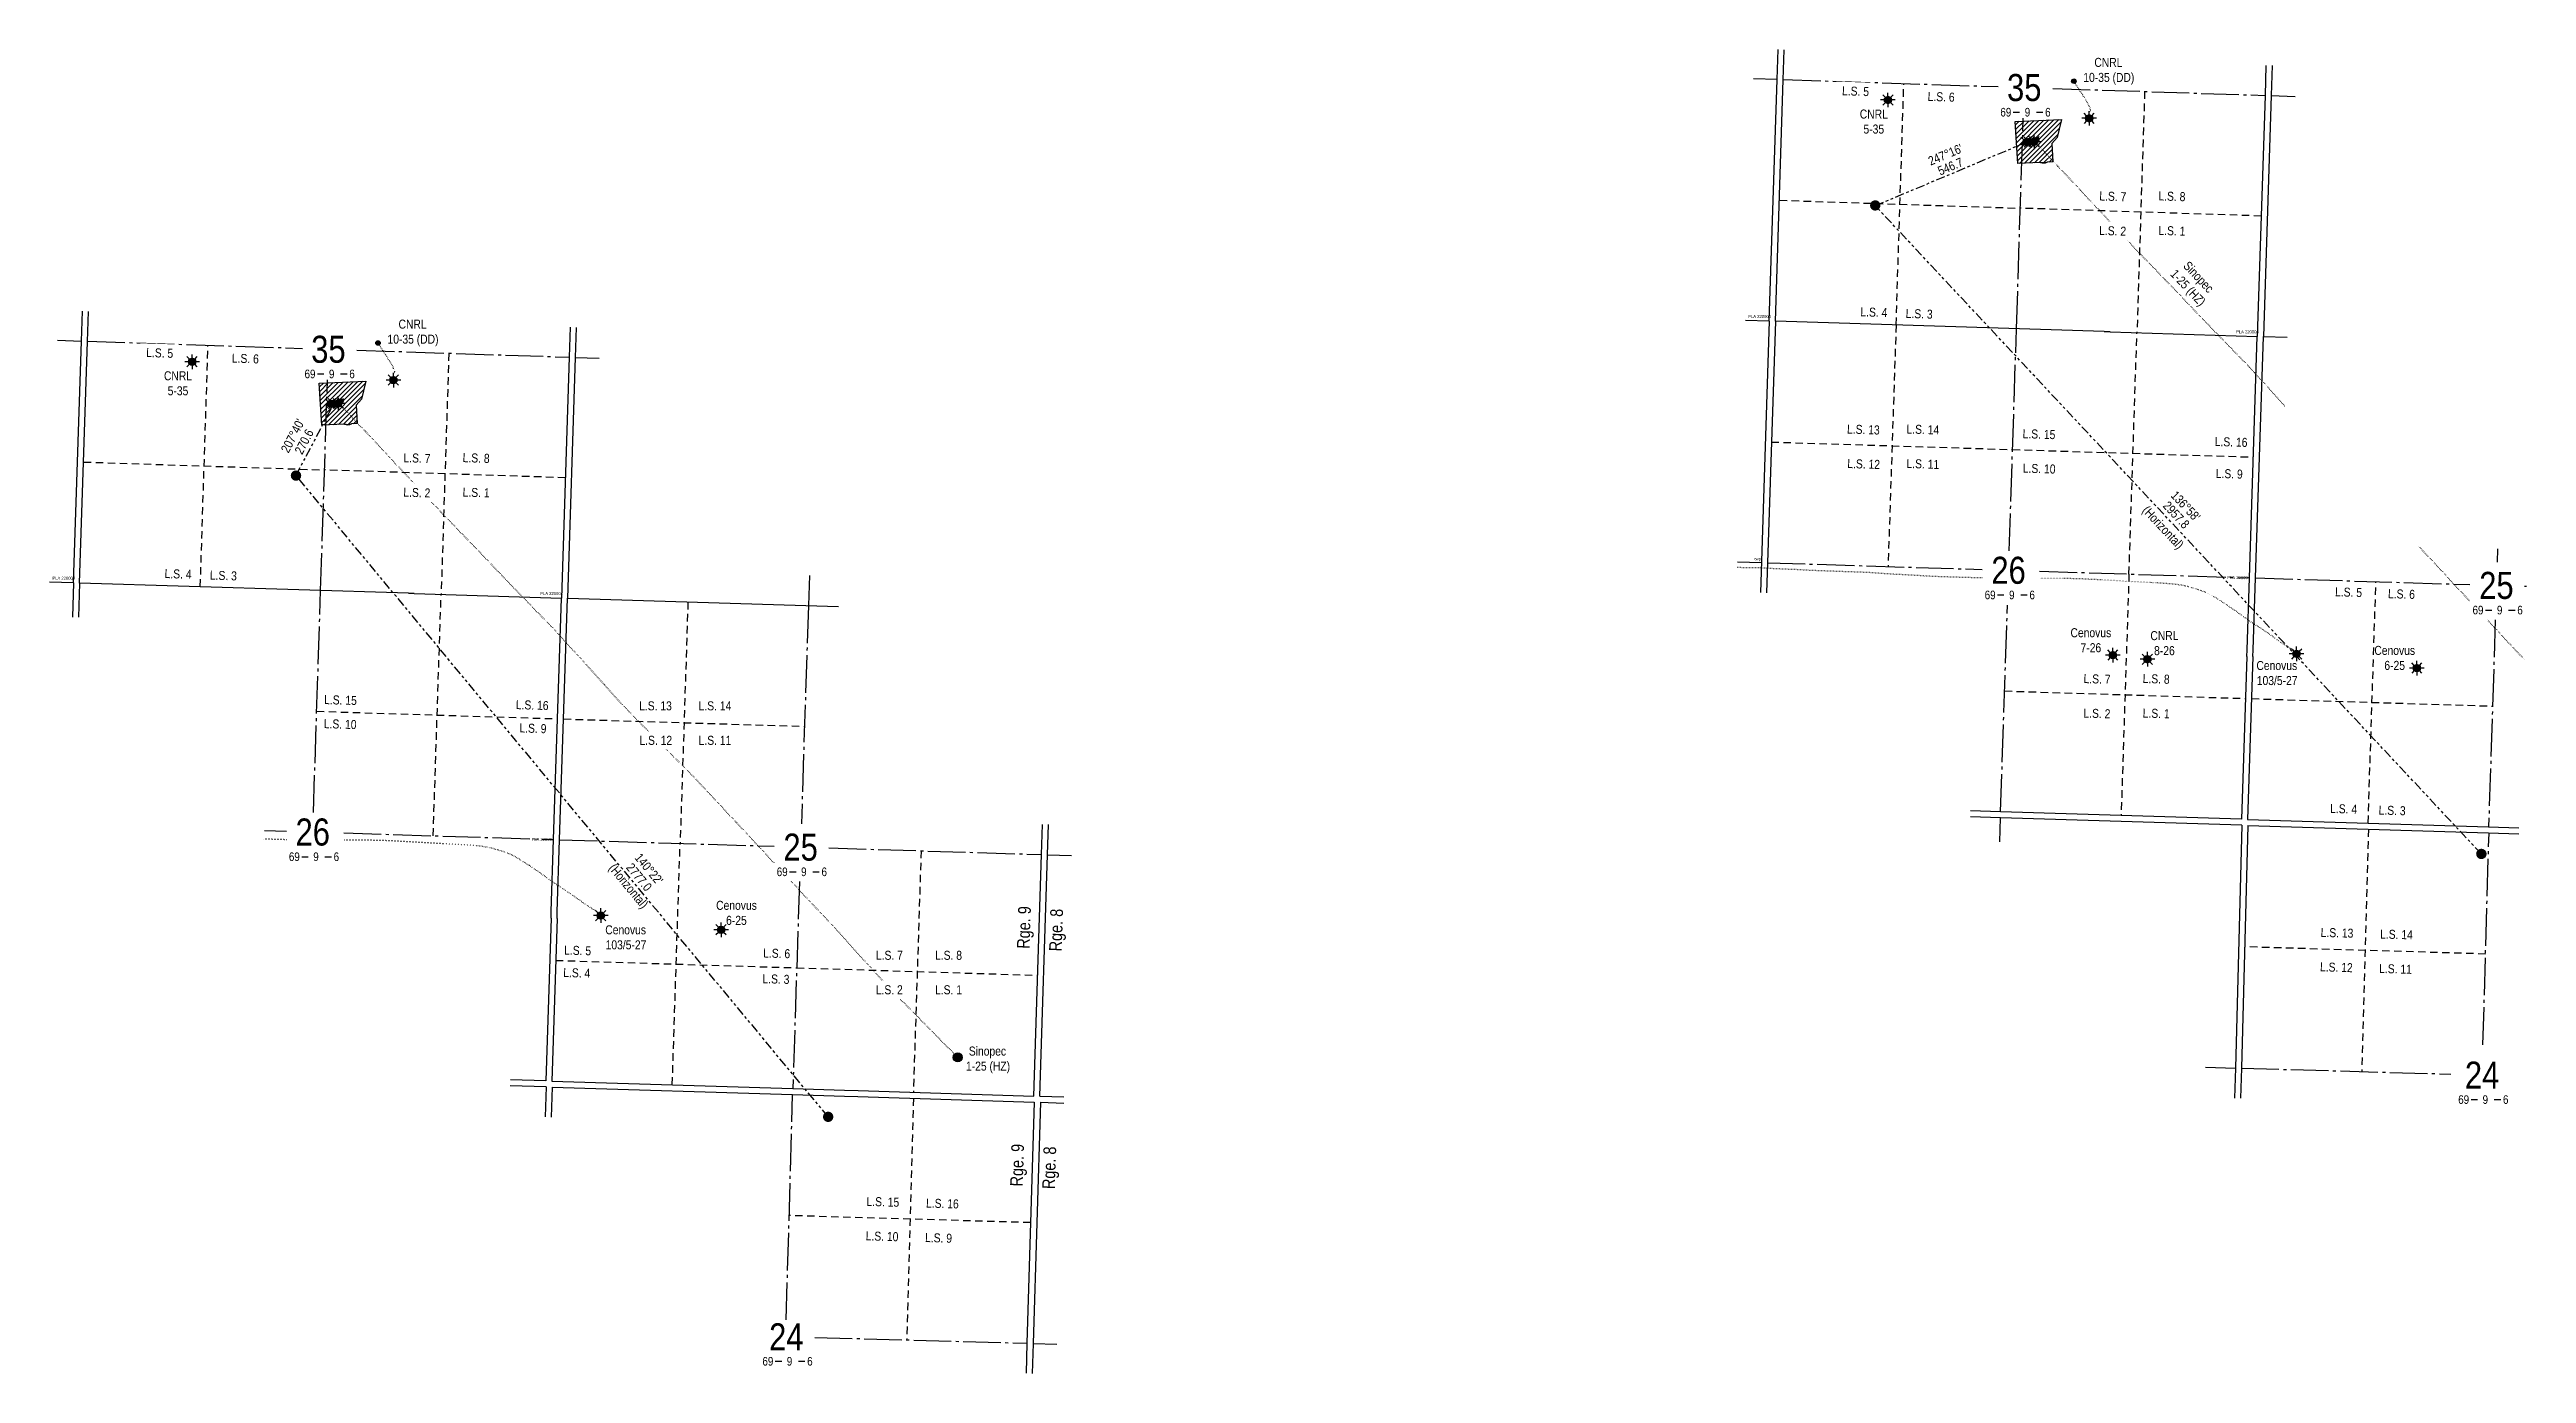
# Model space of a CAD drawing. Extents: x 354611 to 369106, y 6095675 to 6105275.
# Drawn here: x 360343 to 368593, y 6100868 to 6105275 of the extents above; entities that cross this region are included whole.
import ezdxf
from ezdxf.enums import TextEntityAlignment as Align

# ---------------------------------------------------------------- set-up
doc = ezdxf.new("R2010")
doc.units = 0
doc.header["$LTSCALE"] = 5
doc.header["$PDSIZE"] = 0.5
for name, pattern in [('foc-DOT', [1, 0.2, -0.8]), ('foc-DRILLPATH', [14.75, 6, -1.75, 1.75, -1.75, 1.75, -1.75]), ('foc-LSD', [8, 5, -3]), ('foc-QUARTERLINE', [33, 25, -3, 2, -3])]:
    doc.linetypes.add(name, pattern=pattern)
doc.layers.get('Defpoints').update_dxf_attribs({"color": 9})
for name, color, linetype in [('10', 1, 'Continuous'), ('9', 3, 'Continuous'), ('ABADATA-DRILL', 8, 'foc-DOT'), ('ABADATA-DRILL-T', 8, 'Continuous'), ('D-TXT', 6, 'Continuous'), ('L-BD', 7, 'Continuous'), ('L-MON', 1, 'Continuous'), ('L-SEC', 7, 'Continuous'), ('L-SECLBL', 7, 'Continuous'), ('L-SECQ', 8, 'foc-QUARTERLINE'), ('L-SECTION-LSD', 7, 'foc-LSD'), ('locations_049ed954-36fd-4', 7, 'Continuous'), ('locations_4c57bcfa-5930-4', 7, 'Continuous'), ('P-PDRILLPATH', 12, 'foc-DRILLPATH'), ('P-PROPOSED', 10, 'Continuous'), ('P-PROPOSED-EXISTING-H', 59, 'Continuous'), ('P-PROPOSED-H', 21, 'Continuous')]:
    doc.layers.add(name, color=color, linetype=linetype)
doc.styles.add('100L', font='ARIALN.TTF', dxfattribs={"height": 11})
doc.styles.add('80L', font='ARIALN.TTF', dxfattribs={"height": 10})
doc.styles.add('SIMPLEX', font='ARIALN.TTF')

msp = doc.modelspace()

# ---------------------------------------------------------------- texts
at = {"layer": 'ABADATA-DRILL-T', "attachment_point": 1, "style": '80L'}
for s, width, gutter_width, insert, char_height in [('\\pi49.00385;CNRL\\P\\pi12.22009;10-35 (DD)', 188.60115, 150, (367104.525, 6105247.126), 30), ('\\pi49.00385;CNRL\\P\\pi12.22009;10-35 (DD)', 188.60115, 150, (361456.554, 6104375.826), 30), ('\\pi0.96831;Cenovus\\P\\pi34.51042;7-26', 134.57065, 149.963, (367073.117, 6103348.513), 29.99252), ('\\pi21.9999;CNRL\\P\\pi34.40813;8-26', 134.57065, 149.963, (367318.103, 6103338.862), 29.99252), ('\\pi0.96831;Cenovus\\P\\pi2.12423;103/5-27', 134.57065, 149.963, (367692.44, 6103239.294), 29.99252), ('\\pi-20.06328;Cenovus\\P\\pi13.20264;6-25', 92.50748, 149.963, (368106.14, 6103289.6), 29.99252), ('\\pi-20.06328;Cenovus\\P\\pi13.20264;6-25', 92.50748, 149.963, (362583.363, 6102441.001), 29.99252), ('\\pi0.96831;Cenovus\\P\\pi2.12423;103/5-27', 134.57065, 149.963, (362193.158, 6102359.466), 29.99252), ('\\pi11.45342;Sinopec\\P\\pi1.99125;1-25 (HZ)', 145.18874, 149.963, (363393.431, 6101955.69), 29.99252)]:
    msp.add_mtext_dynamic_manual_height_columns(s, width=width, gutter_width=gutter_width, heights=[0], dxfattribs=dict(at, insert=insert, char_height=char_height))
at = {"layer": 'ABADATA-DRILL-T', "insert": (367461.173, 6104581.514), "char_height": 29.99252, "attachment_point": 1, "rotation": 313.3806279, "style": '80L'}
msp.add_mtext_dynamic_manual_height_columns('\\pi11.45342;Sinopec\\P\\pi1.99125;1-25 (HZ)', width=145.18874, gutter_width=149.963, heights=[0], dxfattribs=at)
at = {"layer": 'D-TXT', "color": 3, "char_height": 42, "attachment_point": 1, "rotation": 88.1786755, "style": '80L'}
for s, width, insert in [('Rge. 9', 221.26577, (363565.151, 6102282.23)), ('Rge. 8', 139.99981, (363672.178, 6102273.538)), ('Rge. 9', 221.26577, (363542.369, 6101490.804)), ('Rge. 8', 139.99981, (363649.396, 6101482.112))]:
    msp.add_mtext_dynamic_manual_height_columns(s, width=width, gutter_width=142.5, heights=[0], dxfattribs=dict(at, insert=insert))
at = {"layer": 'Defpoints', "char_height": 9.9975, "attachment_point": 1, "style": '80L'}
for s, insert in [('PLA 220004', (366000.914, 6104391.274)), ('PLA 220004', (367625.54, 6104340.268)), ('twp', (366021.596, 6103584.337)), ('PLA 220004', (360352.943, 6103519.974)), ('PLA 220004', (367596.475, 6103521.811)), ('PLA 220004', (361977.569, 6103468.969)), ('PLA 220004', (361948.504, 6102650.511))]:
    msp.add_mtext_dynamic_manual_height_columns(s, width=99.83275, gutter_width=49.988, heights=[0], dxfattribs=dict(at, insert=insert))
at = {"layer": 'L-BD', "style": '80L'}
for s, height, rotation, p in [("247°16'", 29.9925, 22.7936, (366657.378, 6104925.105)), ('546.7', 29.9925, 22.7936, (366673.936, 6104885.704)), ("207°40'", 29.9925, 62.5403, (361153.064, 6103989.042)), ('270.6', 29.9925, 62.5403, (361190.988, 6103969.334)), ('(Horizontal)', 29.99252, 313.089, (367379.84, 6103681.664)), ('2957.8', 29.9925, 313.089, (367426.374, 6103725.896)), ("140°22'", 29.9925, 309.7274, (362339.735, 6102547.188)), ('(Horizontal)', 29.99252, 309.7274, (362268.889, 6102487.776)), ('2777.0', 29.9925, 309.7274, (362306.865, 6102519.872))]:
    msp.add_text(s, height=height, rotation=rotation, dxfattribs=at).set_placement(p, align=Align.MIDDLE)

# ---------------------------------------------------------------- blocks, each defined once
blk = doc.blocks.new('L-SECLBL')
at = {"layer": '9', "color": 7}
for p, q in [((-5.1, -27.8), (-12.3, -27.8)), ((20.7, -27.8), (13.5, -27.8))]:
    blk.add_line(p, q, dxfattribs=at)
at = {"layer": '10', "color": 2, "style": 'SIMPLEX'}
blk.add_attdef('SEC', text='', height=30, dxfattribs=at).set_placement((0, 0), align=Align.MIDDLE)
at = {"layer": '10', "color": 5, "style": '80L'}
blk.add_attdef('TWP', text='', height=9.5, dxfattribs=at).set_placement((-14.4, -27.4), align=Align.MIDDLE_RIGHT)
blk.add_attdef('RGE', text='', height=9.5, dxfattribs=at).set_placement((3.6, -27.4), align=Align.MIDDLE_CENTER)
blk.add_attdef('MER', text='', height=9.5, dxfattribs=at).set_placement((23.2, -27.4), align=Align.MIDDLE_LEFT)
blk = doc.blocks.new('WC')
at = {"layer": 'L-MON'}
h = blk.add_hatch(color=255, dxfattribs=at)
h.dxf.hatch_style = 1
edge = h.paths.add_edge_path()
edge.add_arc((0, 0), 0.9, 0, 360)
at = {"layer": 'L-MON', "color": 240, "flags": 128}
for points in [[(-0.62, 0.5), (-1.23, 1.12)], [(0.52, 0.61), (1.13, 1.21)], [(-1.18, -1.18), (-0.56, -0.57)], [(1.16, -1.18), (0.56, -0.57)]]:
    blk.add_lwpolyline(points, dxfattribs=at)
at = {"layer": 'L-MON', "color": 240}
for radius in [0.8, 0.373]:
    blk.add_circle((0, 0), radius, dxfattribs=at)
blk = doc.blocks.new('plbh')
at = {"layer": 'L-MON'}
h = blk.add_hatch(color=255, dxfattribs=at)
h.dxf.hatch_style = 1
edge = h.paths.add_edge_path()
edge.add_arc((0, 0), 1.16, 0, 360)
h = blk.add_hatch(color=256, dxfattribs=at)
h.dxf.hatch_style = 1
h.paths.add_polyline_path([(-0.96, 0, 1), (0.96, 0, 1)])
h.paths.add_polyline_path([(0.91, 0, -1), (-0.91, 0, -1)], flags=16)
h.paths.add_polyline_path([(0.45, 0, -1), (-0.45, 0, -1)], flags=0)
h = blk.add_hatch(color=256, dxfattribs=at)
h.dxf.hatch_style = 1
h.paths.add_polyline_path([(-0.45, 0, 1), (0.45, 0, 1)])
h.paths.add_polyline_path([(0.4, 0, -1), (-0.4, 0, -1)], flags=16)
at = {"layer": 'L-MON', "color": 240}
for radius in [0.96, 0.91, 0.45, 0.4]:
    blk.add_circle((0, 0), radius, dxfattribs=at)
blk = doc.blocks.new('GAS')
h = blk.add_hatch(color=255)
h.dxf.hatch_style = 1
edge = h.paths.add_edge_path()
edge.add_arc((0, 0), 0.9, 0, 360)
for p, q in [((-0.81, 0), (-1.62, 0)), ((-0.57, 0.57), (-1.14, 1.14)), ((0, 0.81), (0, 1.62)), ((0.57, 0.57), (1.14, 1.14)), ((1.62, 0), (0.81, 0)), ((-0.57, -0.57), (-1.14, -1.14)), ((0, -0.81), (0, -1.62)), ((1.14, -1.14), (0.57, -0.57))]:
    blk.add_line(p, q)
blk.add_circle((0, 0), 0.8)
blk = doc.blocks.new('BH-Existing')
at = {"layer": 'ABADATA-DRILL-T'}
h = blk.add_hatch(color=256, dxfattribs=at)
h.dxf.hatch_style = 1
edge = h.paths.add_edge_path()
edge.add_arc((0, 0), 0.5, 0, 360)
blk.add_circle((0, 0), 0.5, dxfattribs=at)

# ---------------------------------------------------------------- hatches: boundary and pattern name
at = {"layer": 'P-PROPOSED-EXISTING-H'}
h = msp.add_hatch(dxfattribs=at)
h.set_pattern_fill('ANSI31', color=256, scale=3.499127, style=0)
h.set_pattern_definition([(45, (11442.373, 7561.513), (-7.855764154, 7.855764154), [])])
h.paths.add_polyline_path([(367012.233, 6104962.322), (367029.607, 6104982.315), (367044.611, 6105042.51), (366889.496, 6105035.326), (366898.335, 6104895.397), (366973.674, 6104898.927), (366996.455, 6104899.983), (367015.172, 6104900.87)])
h = msp.add_hatch(dxfattribs=at)
h.set_pattern_fill('ANSI31', color=256, scale=3.499127, style=0)
h.set_pattern_definition([(45, (5794.401, 6690.213), (-7.855764154, 7.855764154), [])])
h.paths.add_polyline_path([(361364.262, 6104091.023), (361381.636, 6104111.016), (361396.64, 6104171.211), (361241.525, 6104164.027), (361250.364, 6104024.098), (361325.703, 6104027.627), (361348.484, 6104028.683), (361367.201, 6104029.571)])
at = {"layer": 'P-PROPOSED-H'}
h = msp.add_hatch(color=256, dxfattribs=at)
h.dxf.hatch_style = 1
edge = h.paths.add_edge_path(flags=17)
edge.add_line((366996.455, 6104899.983), (366973.686, 6104898.922))
edge.add_arc((366983.78, 6104927.168), 29.995, 250.3351257, 294.9968276)
h = msp.add_hatch(color=256, dxfattribs=at)
h.dxf.hatch_style = 1
edge = h.paths.add_edge_path(flags=17)
edge.add_line((361348.484, 6104028.683), (361325.715, 6104027.623))
edge.add_arc((361335.809, 6104055.869), 29.995, 250.3351257, 294.9968276)

# ---------------------------------------------------------------- linework, layer by layer
at = {"layer": 'ABADATA-DRILL', "flags": 128}
for points in [[(367136.312, 6105045.919), (367134.891, 6105046.215), (367134.378, 6105046.752), (367134.025, 6105047.603), (367134.412, 6105048.431), (367135.209, 6105049.876), (367135.421, 6105051.801), (367135.748, 6105053.261), (367136.406, 6105054.41), (367136.621, 6105055.504), (367136.565, 6105056.866), (367136.81, 6105058.269), (367136.763, 6105059.601), (367136.304, 6105060.857), (367136.445, 6105062.143), (367136.932, 6105063.288), (367137.234, 6105064.559), (367137.237, 6105065.909), (367137.225, 6105066.79), (367137.244, 6105067.66), (367137.492, 6105068.532), (367137.885, 6105069.871), (367137.691, 6105070.987), (367137.584, 6105071.701), (367138.562, 6105072.25), (367139.891, 6105072.187), (367141.12, 6105072.137), (367141.503, 6105072.225), (367141.553, 6105072.233), (367141.659, 6105072.4), (367141.659, 6105072.72), (367141.584, 6105073.193), (367141.453, 6105073.767), (367141.226, 6105074.505), (367140.946, 6105075.415), (367140.584, 6105076.597), (367140.096, 6105077.933), (367139.519, 6105079.263), (367138.846, 6105080.745), (367138.071, 6105082.451), (367137.26, 6105084.288), (367136.384, 6105086.277), (367135.47, 6105088.358), (367134.426, 6105090.723), (367133.374, 6105092.848), (367132.145, 6105095.079), (367130.76, 6105097.425), (367129.193, 6105100.017), (367127.54, 6105102.751), (367125.698, 6105105.802), (367123.696, 6105109.189), (367121.639, 6105112.737), (367119.483, 6105116.298), (367117.149, 6105119.915), (367114.716, 6105123.596), (367112.436, 6105127.041), (367109.986, 6105130.812), (367107.566, 6105134.562), (367099.804, 6105146.729), (367085.347, 6105169.367)], [(366952.613, 6104967.946), (366952.613, 6104967.946), (366952.533, 6104967.649), (366952.52, 6104967.559), (366952.585, 6104967.717), (366952.764, 6104967.972), (366953.207, 6104968.378), (366953.516, 6104968.638), (366954.34, 6104969.391), (366955.03, 6104969.979), (366955.275, 6104970.152), (366955.208, 6104970.244), (366955.036, 6104970.47), (366954.871, 6104970.325), (366954.864, 6104969.815), (366955.046, 6104968.618), (366955.276, 6104967.7), (366955.431, 6104966.905), (366955.558, 6104966.201), (366955.654, 6104965.777), (366955.757, 6104965.534), (366955.911, 6104965.359), (366956.366, 6104965.204), (366956.62, 6104965.316), (366956.523, 6104965.409), (366956.182, 6104965.71), (366956.078, 6104965.883), (366955.993, 6104966.347), (366956.122, 6104966.943), (366956.294, 6104967.627), (366956.476, 6104968.302), (366956.569, 6104968.699), (366956.505, 6104968.581), (366956.527, 6104968.33), (366956.361, 6104967.835), (366956.003, 6104967.287), (366955.909, 6104967.17), (366955.82, 6104967.192), (366955.683, 6104967.297), (366955.707, 6104967.416), (366955.108, 6104967.766), (366954.23, 6104968.154), (366954.017, 6104968.351), (366953.735, 6104968.621), (366953.537, 6104969.287), (366953.588, 6104969.936), (366953.874, 6104969.837), (366954.52, 6104969.386), (366954.904, 6104969.503), (366955.234, 6104969.813), (366955.349, 6104969.959), (366955.279, 6104970.252), (366955.416, 6104970.487), (366955.732, 6104970.977), (366956.257, 6104971.411), (366956.903, 6104971.6), (366958.098, 6104972.041), (366958.857, 6104972.607), (366958.961, 6104972.734), (366959.127, 6104972.929), (366960.257, 6104973.843), (366961.295, 6104975.3), (366961.338, 6104975.699)], [(366952.613, 6104967.946), (366952.613, 6104967.946), (366952.533, 6104967.649), (366952.52, 6104967.559), (366952.585, 6104967.717), (366952.764, 6104967.972), (366953.207, 6104968.378), (366953.516, 6104968.638), (366954.34, 6104969.391), (366955.03, 6104969.979), (366955.275, 6104970.152), (366955.208, 6104970.244), (366955.036, 6104970.47), (366954.871, 6104970.325), (366954.864, 6104969.815), (366955.046, 6104968.618), (366955.276, 6104967.7), (366955.431, 6104966.905), (366955.558, 6104966.201), (366955.654, 6104965.777), (366955.757, 6104965.534), (366955.911, 6104965.359), (366956.366, 6104965.204), (366956.62, 6104965.316), (366956.523, 6104965.409), (366956.182, 6104965.71), (366956.078, 6104965.883), (366955.993, 6104966.347), (366956.122, 6104966.943), (366956.294, 6104967.627), (366956.476, 6104968.302), (366956.569, 6104968.699), (366956.505, 6104968.581), (366956.527, 6104968.33), (366956.361, 6104967.835), (366956.003, 6104967.287), (366955.909, 6104967.17), (366955.82, 6104967.192), (366955.683, 6104967.297), (366955.707, 6104967.416), (366955.108, 6104967.766), (366954.23, 6104968.154), (366954.017, 6104968.351), (366953.735, 6104968.621), (366953.537, 6104969.287), (366953.588, 6104969.936), (366953.874, 6104969.837), (366954.52, 6104969.386), (366954.904, 6104969.503), (366955.234, 6104969.813), (366955.349, 6104969.959), (366955.279, 6104970.252), (366955.65, 6104970.29), (366955.992, 6104970.028), (366956.62, 6104969.338), (366957.486, 6104968.289), (366958.407, 6104967.049), (366959.317, 6104965.799), (366960.349, 6104964.605), (366961.543, 6104963.466), (366962.799, 6104962.395), (366964.094, 6104961.302), (366965.301, 6104960.243), (366966.298, 6104959.23), (366967.036, 6104958.216), (366967.623, 6104957.196), (366968.289, 6104956.114), (366969.12, 6104954.906), (366970.195, 6104953.501), (366971.348, 6104952.023), (366972.49, 6104950.515), (366973.718, 6104948.865), (366975.177, 6104946.967), (366977.017, 6104944.776), (366979.279, 6104942.312), (366982.002, 6104939.582), (366985.116, 6104936.55), (366988.449, 6104933.201), (366991.952, 6104929.526), (366995.626, 6104925.535), (366999.47, 6104921.279), (367003.478, 6104916.817), (367007.641, 6104912.19), (367011.957, 6104907.348), (367016.466, 6104902.3), (367021.194, 6104897.215), (367026.153, 6104892.132), (367031.3, 6104887.003), (367036.614, 6104881.779), (367041.973, 6104876.403), (367047.307, 6104870.858), (367052.606, 6104865.174), (367057.972, 6104859.397), (367063.435, 6104853.508), (367068.992, 6104847.455), (367072.984, 6104843.124), (367076.262, 6104839.586), (367084.889, 6104830.383), (367088.605, 6104826.471), (367094.678, 6104819.971), (367094.977, 6104819.641), (367100.691, 6104813.454), (367106.673, 6104806.927), (367112.134, 6104800.977), (367112.733, 6104800.328), (367118.81, 6104793.648), (367124.917, 6104786.927), (367131.092, 6104780.194), (367137.45, 6104773.506), (367143.97, 6104766.922), (367148.883, 6104761.96), (367150.539, 6104760.276), (367157.134, 6104753.5), (367163.706, 6104746.634), (367170.264, 6104739.658), (367176.771, 6104732.654), (367183.297, 6104725.61), (367189.81, 6104718.496), (367196.195, 6104711.426), (367202.605, 6104704.205), (367215.603, 6104689.988), (367228.87, 6104676.062), (367242.107, 6104662.118), (367248.695, 6104655.151), (367255.343, 6104648.173), (367262.004, 6104641.284), (367268.257, 6104634.759), (367268.654, 6104634.346), (367281.845, 6104620.252), (367288.361, 6104613.178), (367294.896, 6104606.113), (367301.504, 6104599.126), (367308.224, 6104592.226), (367314.986, 6104585.374), (367321.748, 6104578.502), (367328.48, 6104571.651), (367335.201, 6104564.75), (367341.891, 6104557.821), (367348.54, 6104550.872), (367361.909, 6104537.023), (367375.342, 6104523.262), (367388.772, 6104509.421), (367402.024, 6104495.646), (367415.321, 6104481.729), (367428.66, 6104467.851), (367441.968, 6104453.954), (367455.214, 6104439.989), (367468.449, 6104425.975), (367481.673, 6104411.98), (367495.631, 6104397.432), (367508.969, 6104383.524), (367522.338, 6104369.655), (367535.729, 6104355.865), (367542.398, 6104348.896), (367549.036, 6104341.908), (367562.464, 6104328.027), (367575.978, 6104314.294), (367589.461, 6104300.551), (367602.84, 6104286.672), (367616.231, 6104272.862), (367629.657, 6104259.201), (367643.151, 6104245.488), (367656.524, 6104231.739), (367669.63, 6104217.779), (367682.589, 6104203.613), (367686.56, 6104199.242), (367695.489, 6104189.459), (367708.459, 6104175.333), (367721.45, 6104161.226), (367734.479, 6104147.037), (367747.457, 6104132.841), (367760.383, 6104118.556), (367773.32, 6104104.321), (367786.338, 6104090.133), (367787.774, 6104088.561)], [(361488.341, 6104174.619), (361486.919, 6104174.915), (361486.406, 6104175.452), (361486.054, 6104176.304), (361486.441, 6104177.132), (361487.238, 6104178.577), (361487.45, 6104180.501), (361487.777, 6104181.961), (361488.435, 6104183.111), (361488.65, 6104184.204), (361488.594, 6104185.567), (361488.839, 6104186.97), (361488.792, 6104188.302), (361488.332, 6104189.557), (361488.474, 6104190.844), (361488.961, 6104191.988), (361489.262, 6104193.259), (361489.266, 6104194.61), (361489.254, 6104195.491), (361489.272, 6104196.361), (361489.521, 6104197.233), (361489.914, 6104198.571), (361489.72, 6104199.688), (361489.613, 6104200.402), (361490.591, 6104200.951), (361491.92, 6104200.888), (361493.149, 6104200.838), (361493.532, 6104200.926), (361493.582, 6104200.934), (361493.688, 6104201.101), (361493.688, 6104201.421), (361493.613, 6104201.894), (361493.482, 6104202.468), (361493.255, 6104203.206), (361492.974, 6104204.115), (361492.612, 6104205.298), (361492.125, 6104206.634), (361491.548, 6104207.963), (361490.875, 6104209.446), (361490.1, 6104211.152), (361489.289, 6104212.989), (361488.412, 6104214.978), (361487.499, 6104217.059), (361486.455, 6104219.424), (361485.403, 6104221.549), (361484.174, 6104223.779), (361482.789, 6104226.125), (361481.222, 6104228.717), (361479.569, 6104231.452), (361477.727, 6104234.503), (361475.725, 6104237.889), (361473.668, 6104241.437), (361471.512, 6104244.999), (361469.177, 6104248.616), (361466.745, 6104252.296), (361464.465, 6104255.742), (361462.015, 6104259.513), (361459.595, 6104263.263), (361451.833, 6104275.429), (361437.376, 6104298.067)], [(361304.642, 6104096.647), (361304.642, 6104096.647), (361304.562, 6104096.35), (361304.549, 6104096.26), (361304.614, 6104096.418), (361304.792, 6104096.672), (361305.236, 6104097.078), (361305.544, 6104097.338), (361306.369, 6104098.092), (361307.058, 6104098.68), (361307.304, 6104098.852), (361307.237, 6104098.944), (361307.064, 6104099.17), (361306.9, 6104099.025), (361306.893, 6104098.515), (361307.075, 6104097.319), (361307.305, 6104096.401), (361307.459, 6104095.606), (361307.587, 6104094.901), (361307.683, 6104094.478), (361307.785, 6104094.234), (361307.94, 6104094.059), (361308.395, 6104093.905), (361308.649, 6104094.016), (361308.552, 6104094.109), (361308.211, 6104094.411), (361308.107, 6104094.584), (361308.022, 6104095.047), (361308.151, 6104095.643), (361308.323, 6104096.328), (361308.505, 6104097.003), (361308.598, 6104097.4), (361308.534, 6104097.282), (361308.556, 6104097.031), (361308.39, 6104096.536), (361308.032, 6104095.987), (361307.938, 6104095.87), (361307.849, 6104095.893), (361307.712, 6104095.998), (361307.736, 6104096.117), (361307.137, 6104096.466), (361306.259, 6104096.855), (361306.045, 6104097.052), (361305.764, 6104097.321), (361305.565, 6104097.988), (361305.616, 6104098.637), (361305.903, 6104098.537), (361306.549, 6104098.086), (361306.933, 6104098.204), (361307.263, 6104098.513), (361307.378, 6104098.66), (361307.307, 6104098.952), (361307.445, 6104099.188), (361307.761, 6104099.678), (361308.285, 6104100.111), (361308.932, 6104100.3), (361310.127, 6104100.742), (361310.885, 6104101.308), (361310.989, 6104101.435), (361311.156, 6104101.629), (361312.286, 6104102.543), (361313.324, 6104104), (361313.367, 6104104.399)], [(361304.642, 6104096.647), (361304.642, 6104096.647), (361304.562, 6104096.35), (361304.549, 6104096.26), (361304.614, 6104096.418), (361304.792, 6104096.672), (361305.236, 6104097.078), (361305.544, 6104097.338), (361306.369, 6104098.092), (361307.058, 6104098.68), (361307.304, 6104098.852), (361307.237, 6104098.944), (361307.064, 6104099.17), (361306.9, 6104099.025), (361306.893, 6104098.515), (361307.075, 6104097.319), (361307.305, 6104096.401), (361307.459, 6104095.606), (361307.587, 6104094.901), (361307.683, 6104094.478), (361307.785, 6104094.234), (361307.94, 6104094.059), (361308.395, 6104093.905), (361308.649, 6104094.016), (361308.552, 6104094.109), (361308.211, 6104094.411), (361308.107, 6104094.584), (361308.022, 6104095.047), (361308.151, 6104095.643), (361308.323, 6104096.328), (361308.505, 6104097.003), (361308.598, 6104097.4), (361308.534, 6104097.282), (361308.556, 6104097.031), (361308.39, 6104096.536), (361308.032, 6104095.987), (361307.938, 6104095.87), (361307.849, 6104095.893), (361307.712, 6104095.998), (361307.736, 6104096.117), (361307.137, 6104096.466), (361306.259, 6104096.855), (361306.045, 6104097.052), (361305.764, 6104097.321), (361305.565, 6104097.988), (361305.616, 6104098.637), (361305.903, 6104098.537), (361306.549, 6104098.086), (361306.933, 6104098.204), (361307.263, 6104098.513), (361307.378, 6104098.66), (361307.307, 6104098.952), (361307.679, 6104098.99), (361308.021, 6104098.729), (361308.649, 6104098.038), (361309.515, 6104096.99), (361310.436, 6104095.749), (361311.346, 6104094.5), (361312.378, 6104093.306), (361313.572, 6104092.166), (361314.828, 6104091.095), (361316.123, 6104090.003), (361317.329, 6104088.943), (361318.327, 6104087.931), (361319.065, 6104086.916), (361319.652, 6104085.897), (361320.318, 6104084.815), (361321.149, 6104083.607), (361322.224, 6104082.202), (361323.377, 6104080.724), (361324.519, 6104079.216), (361325.746, 6104077.566), (361327.206, 6104075.667), (361329.046, 6104073.477), (361331.308, 6104071.013), (361334.031, 6104068.283), (361337.145, 6104065.251), (361340.478, 6104061.902), (361343.981, 6104058.227), (361347.654, 6104054.236), (361351.499, 6104049.979), (361355.507, 6104045.518), (361359.67, 6104040.891), (361363.986, 6104036.049), (361368.495, 6104031.001), (361373.223, 6104025.915), (361378.181, 6104020.833), (361383.328, 6104015.704), (361388.643, 6104010.479), (361394.002, 6104005.103), (361399.335, 6103999.558), (361404.635, 6103993.874), (361410.001, 6103988.098), (361415.464, 6103982.208), (361421.021, 6103976.156), (361425.013, 6103971.825), (361428.291, 6103968.287), (361436.918, 6103959.083), (361440.633, 6103955.171), (361446.707, 6103948.672), (361447.006, 6103948.342), (361452.719, 6103942.154), (361458.702, 6103935.628), (361464.162, 6103929.678), (361464.762, 6103929.028), (361470.839, 6103922.349), (361476.945, 6103915.628), (361483.121, 6103908.895), (361489.478, 6103902.206), (361495.999, 6103895.622), (361500.912, 6103890.661), (361502.568, 6103888.977), (361509.163, 6103882.2), (361515.734, 6103875.334), (361522.292, 6103868.359), (361528.8, 6103861.355), (361535.326, 6103854.311), (361541.839, 6103847.197), (361548.224, 6103840.127), (361554.634, 6103832.906), (361567.632, 6103818.689), (361580.899, 6103804.763), (361594.136, 6103790.818), (361600.724, 6103783.852), (361607.372, 6103776.873), (361614.033, 6103769.985), (361620.286, 6103763.459), (361620.683, 6103763.046), (361633.874, 6103748.953), (361640.389, 6103741.879), (361646.924, 6103734.814), (361653.532, 6103727.827), (361660.253, 6103720.926), (361667.015, 6103714.074), (361673.777, 6103707.203), (361680.509, 6103700.351), (361687.23, 6103693.451), (361693.919, 6103686.521), (361700.568, 6103679.573), (361713.938, 6103665.724), (361727.371, 6103651.963), (361740.801, 6103638.122), (361754.053, 6103624.347), (361767.35, 6103610.43), (361780.689, 6103596.552), (361793.997, 6103582.655), (361807.243, 6103568.69), (361820.477, 6103554.675), (361833.702, 6103540.681), (361847.66, 6103526.132), (361860.998, 6103512.224), (361874.367, 6103498.355), (361887.758, 6103484.566), (361894.427, 6103477.597), (361901.064, 6103470.609), (361914.493, 6103456.728), (361928.007, 6103442.994), (361941.49, 6103429.252), (361954.869, 6103415.372), (361968.26, 6103401.563), (361981.685, 6103387.902), (361995.18, 6103374.189), (362008.553, 6103360.44), (362021.658, 6103346.479), (362034.618, 6103332.313), (362038.589, 6103327.943), (362047.517, 6103318.159), (362060.488, 6103304.033), (362073.479, 6103289.926), (362086.508, 6103275.738), (362099.486, 6103261.542), (362112.411, 6103247.257), (362125.348, 6103233.021), (362138.367, 6103218.834), (362151.364, 6103204.606), (362164.353, 6103190.43), (362177.31, 6103176.194), (362190.174, 6103161.851), (362202.986, 6103147.469), (362215.778, 6103133.079), (362228.54, 6103118.689), (362241.383, 6103104.327), (362254.527, 6103090.305), (362267.907, 6103076.466), (362280.89, 6103063.049), (362294.748, 6103048.824), (362308.231, 6103035.072), (362321.807, 6103021.406), (362335.393, 6103007.75), (362349.009, 6102994.104), (362362.606, 6102980.487), (362376.11, 6102966.744), (362389.684, 6102953.048), (362403.271, 6102939.423), (362416.858, 6102925.787), (362430.474, 6102912.14), (362444.133, 6102898.552), (362457.823, 6102885.032), (362471.369, 6102871.358), (362484.768, 6102857.488), (362498.044, 6102843.522), (362511.307, 6102829.476), (362524.448, 6102815.374), (362537.53, 6102801.294), (362550.735, 6102787.271), (362563.434, 6102773.724), (362576.545, 6102759.613), (362589.675, 6102745.481), (362602.827, 6102731.399), (362616.011, 6102717.376), (362629.246, 6102703.361), (362642.438, 6102689.288), (362655.57, 6102675.207), (362668.711, 6102661.085), (362681.78, 6102646.925), (362694.84, 6102632.756), (362707.939, 6102618.586), (362721.129, 6102604.462), (362734.352, 6102590.398), (362747.533, 6102576.285), (362756.561, 6102566.562)], [(368233.922, 6103620.789), (368237.646, 6103616.781), (368250.798, 6103602.699), (368263.982, 6103588.675), (368277.217, 6103574.661), (368290.409, 6103560.587), (368303.541, 6103546.506), (368316.682, 6103532.384), (368329.752, 6103518.225), (368342.811, 6103504.056), (368355.91, 6103489.885), (368369.101, 6103475.762), (368382.323, 6103461.697), (368395.504, 6103447.584), (368404.532, 6103437.861)], [(366780.135, 6103515.693), (366779.005, 6103515.719), (366750.245, 6103516.492), (366721.517, 6103517.334), (366692.777, 6103518.116), (366664.052, 6103519.019), (366635.33, 6103520.051), (366606.634, 6103521.262), (366577.996, 6103523.042), (366549.319, 6103524.842), (366520.621, 6103526.294), (366491.953, 6103527.744), (366463.243, 6103529.446), (366434.562, 6103531.457), (366405.912, 6103533.448), (366377.281, 6103534.817), (366348.584, 6103535.698), (366319.859, 6103536.61), (366291.179, 6103537.691), (366262.437, 6103538.723), (366233.664, 6103539.727), (366204.837, 6103541.203), (366176.153, 6103542.784), (366147.866, 6103543.952), (366119.425, 6103545.025), (366091.113, 6103546.324), (366062.707, 6103547.856), (366034.23, 6103549.33), (366005.803, 6103549.872), (365977.394, 6103550.054), (365964.597, 6103550.343)], [(367826.937, 6103263.009), (367826.937, 6103263.009), (367826.887, 6103263.01), (367826.826, 6103263.002), (367826.706, 6103262.996), (367826.546, 6103262.981), (367826.332, 6103262.868), (367826.055, 6103262.667), (367825.689, 6103262.489), (367825.202, 6103262.254), (367824.811, 6103261.926), (367824.648, 6103261.521), (367824.49, 6103260.956), (367824.442, 6103260.398), (367824.663, 6103260.13), (367825.06, 6103260.017), (367825.616, 6103259.89), (367826.137, 6103259.903), (367826.573, 6103260.089), (367827.013, 6103260.385), (367827.444, 6103260.741), (367827.906, 6103261.097), (367828.408, 6103261.461), (367828.756, 6103261.71), (367829.042, 6103261.901), (367829.421, 6103262.169), (367829.727, 6103262.339), (367830.002, 6103262.5), (367830.237, 6103262.663), (367830.424, 6103262.857), (367830.542, 6103263.113), (367830.601, 6103263.391), (367830.634, 6103263.791), (367830.548, 6103264.244), (367830.502, 6103264.375), (367830.447, 6103264.517), (367830.41, 6103264.598), (367830.171, 6103264.966), (367829.798, 6103265.508), (367829.34, 6103266.173), (367828.802, 6103266.881), (367828.116, 6103267.653), (367827.382, 6103268.457), (367826.6, 6103269.343), (367825.671, 6103270.323), (367824.454, 6103271.393), (367822.909, 6103272.503), (367821.135, 6103273.63), (367819.229, 6103274.732), (367817.232, 6103275.787), (367815.104, 6103276.836), (367812.611, 6103278.026), (367810.454, 6103279.086), (367808.002, 6103280.315), (367805.514, 6103281.646), (367803.04, 6103283.126), (367800.52, 6103284.728), (367797.863, 6103286.434), (367795.071, 6103288.274), (367792.141, 6103290.199), (367789.014, 6103292.2), (367785.687, 6103294.228), (367782.281, 6103296.269), (367778.779, 6103298.452), (367775.084, 6103300.842), (367771.304, 6103303.414), (367767.471, 6103306.179), (367763.513, 6103309.107), (367759.368, 6103312.142), (367754.979, 6103315.354), (367750.336, 6103318.755), (367745.613, 6103322.188), (367740.732, 6103325.657), (367735.753, 6103329.198), (367730.588, 6103332.846), (367725.174, 6103336.561), (367719.552, 6103340.334), (367713.811, 6103344.12), (367707.941, 6103347.95), (367701.943, 6103351.855), (367695.757, 6103355.825), (367689.501, 6103359.788), (367683.237, 6103363.821), (367676.919, 6103368.026), (367670.574, 6103372.342), (367664.116, 6103376.861), (367657.713, 6103381.559), (367651.341, 6103386.286), (367644.907, 6103390.925), (367638.334, 6103395.628), (367631.714, 6103400.403), (367624.926, 6103405.243), (367618.055, 6103409.986), (367610.966, 6103414.806), (367603.78, 6103419.719), (367598.502, 6103423.31), (367596.523, 6103424.634), (367589.224, 6103429.441), (367581.89, 6103434.109), (367575.105, 6103438.438), (367574.605, 6103438.765), (367567.352, 6103443.46), (367559.843, 6103448.273), (367552.161, 6103453.022), (367544.254, 6103457.588), (367536.119, 6103461.931), (367527.755, 6103465.982), (367519.188, 6103469.658), (367510.602, 6103473.046), (367501.908, 6103476.176), (367492.946, 6103479.055), (367483.918, 6103481.756), (367474.825, 6103484.289), (367465.625, 6103486.626), (367456.371, 6103488.824), (367447.05, 6103490.834), (367437.66, 6103492.536), (367428.33, 6103493.926), (367418.871, 6103495.06), (367409.334, 6103495.906), (367399.882, 6103496.64), (367390.291, 6103497.388), (367374.078, 6103498.469), (367354.512, 6103499.547), (367325.565, 6103501.046), (367296.788, 6103502.531), (367267.872, 6103504.049), (367239.08, 6103505.704), (367210.528, 6103507.35), (367181.843, 6103508.901), (367153.16, 6103510.502), (367124.473, 6103512.004), (367095.424, 6103513.096), (367066.677, 6103513.679), (367037.949, 6103513.89), (367009.179, 6103514.023), (366980.413, 6103514.287), (366971.201, 6103514.277)], [(368461.636, 6103376.59), (368474.334, 6103363.004), (368487.537, 6103348.941), (368500.668, 6103334.839), (368513.82, 6103320.737), (368526.994, 6103306.724), (368540.238, 6103292.699), (368553.491, 6103278.664), (368566.725, 6103264.639), (368579.959, 6103250.614), (368585.163, 6103245.103)], [(361132.164, 6102644.394), (361131.034, 6102644.42), (361102.274, 6102645.193), (361073.546, 6102646.035), (361056.776, 6102646.491)], [(362178.966, 6102391.709), (362178.966, 6102391.709), (362178.916, 6102391.711), (362178.855, 6102391.703), (362178.735, 6102391.697), (362178.575, 6102391.682), (362178.361, 6102391.569), (362178.084, 6102391.368), (362177.718, 6102391.189), (362177.23, 6102390.955), (362176.84, 6102390.627), (362176.677, 6102390.222), (362176.518, 6102389.657), (362176.471, 6102389.098), (362176.692, 6102388.831), (362177.089, 6102388.718), (362177.645, 6102388.59), (362178.165, 6102388.604), (362178.602, 6102388.79), (362179.041, 6102389.086), (362179.473, 6102389.442), (362179.935, 6102389.797), (362180.437, 6102390.161), (362180.785, 6102390.41), (362181.071, 6102390.601), (362181.45, 6102390.869), (362181.756, 6102391.04), (362182.031, 6102391.201), (362182.266, 6102391.363), (362182.452, 6102391.558), (362182.571, 6102391.814), (362182.63, 6102392.092), (362182.663, 6102392.491), (362182.577, 6102392.944), (362182.531, 6102393.076), (362182.476, 6102393.218), (362182.438, 6102393.299), (362182.2, 6102393.667), (362181.827, 6102394.209), (362181.368, 6102394.874), (362180.831, 6102395.582), (362180.145, 6102396.354), (362179.411, 6102397.158), (362178.629, 6102398.044), (362177.7, 6102399.024), (362176.483, 6102400.093), (362174.938, 6102401.204), (362173.163, 6102402.331), (362171.258, 6102403.433), (362169.26, 6102404.487), (362167.133, 6102405.536), (362164.64, 6102406.727), (362162.483, 6102407.787), (362160.031, 6102409.016), (362157.542, 6102410.346), (362155.069, 6102411.827), (362152.549, 6102413.428), (362149.892, 6102415.134), (362147.1, 6102416.975), (362144.17, 6102418.9), (362141.043, 6102420.901), (362137.716, 6102422.929), (362134.31, 6102424.969), (362130.808, 6102427.153), (362127.113, 6102429.543), (362123.333, 6102432.115), (362119.5, 6102434.879), (362115.542, 6102437.808), (362111.397, 6102440.843), (362107.008, 6102444.055), (362102.365, 6102447.456), (362097.642, 6102450.889), (362092.761, 6102454.357), (362087.782, 6102457.899), (362082.616, 6102461.547), (362077.203, 6102465.262), (362071.581, 6102469.034), (362065.84, 6102472.821), (362059.969, 6102476.651), (362053.972, 6102480.555), (362047.786, 6102484.526), (362041.53, 6102488.489), (362035.266, 6102492.522), (362028.948, 6102496.726), (362022.603, 6102501.042), (362016.144, 6102505.562), (362009.742, 6102510.26), (362003.37, 6102514.986), (361996.936, 6102519.625), (361990.363, 6102524.328), (361983.743, 6102529.103), (361976.955, 6102533.944), (361970.083, 6102538.686), (361962.994, 6102543.506), (361955.808, 6102548.419), (361950.531, 6102552.011), (361948.552, 6102553.335), (361941.253, 6102558.141), (361933.919, 6102562.809), (361927.134, 6102567.139), (361926.634, 6102567.465), (361919.381, 6102572.16), (361911.872, 6102576.974), (361904.19, 6102581.723), (361896.283, 6102586.289), (361888.148, 6102590.632), (361879.783, 6102594.682), (361871.217, 6102598.359), (361862.631, 6102601.746), (361853.937, 6102604.877), (361844.975, 6102607.756), (361835.947, 6102610.457), (361826.853, 6102612.99), (361817.654, 6102615.326), (361808.399, 6102617.524), (361799.079, 6102619.534), (361789.689, 6102621.236), (361780.359, 6102622.627), (361770.9, 6102623.761), (361761.362, 6102624.607), (361751.911, 6102625.341), (361742.32, 6102626.089), (361726.107, 6102627.169), (361706.541, 6102628.248), (361677.594, 6102629.747), (361648.817, 6102631.231), (361619.901, 6102632.75), (361591.109, 6102634.404), (361562.557, 6102636.051), (361533.872, 6102637.602), (361505.189, 6102639.203), (361476.502, 6102640.704), (361447.452, 6102641.797), (361418.706, 6102642.379), (361389.978, 6102642.591), (361361.208, 6102642.724), (361332.441, 6102642.987), (361323.23, 6102642.977)], [(362813.665, 6102505.291), (362826.363, 6102491.705), (362839.565, 6102477.641), (362852.697, 6102463.54), (362865.848, 6102449.438), (362879.023, 6102435.425), (362892.267, 6102421.4), (362905.52, 6102407.365), (362918.754, 6102393.34), (362931.988, 6102379.315), (362945.242, 6102365.28), (362958.435, 6102351.226), (362971.526, 6102337.116), (362984.584, 6102322.897), (362997.477, 6102308.553), (363003.857, 6102301.323), (363010.247, 6102294.113), (363023.483, 6102278.908), (363029.823, 6102271.669), (363036.326, 6102264.556), (363042.881, 6102257.48), (363049.405, 6102250.376), (363062.423, 6102236.168), (363068.906, 6102229.035), (363075.358, 6102221.873), (363088.324, 6102207.607), (363101.302, 6102193.39), (363114.287, 6102179.093), (363127.358, 6102164.974), (363140.541, 6102150.941), (363153.817, 6102136.955), (363167.257, 6102123.133), (363180.812, 6102109.428), (363194.43, 6102095.842), (363207.975, 6102082.147), (363221.416, 6102068.346), (363234.907, 6102054.543), (363248.41, 6102040.779), (363261.964, 6102027.065), (363268.716, 6102020.213), (363275.457, 6102013.322), (363288.92, 6101999.55), (363302.485, 6101985.865), (363316.11, 6101972.197), (363329.686, 6101958.522), (363343.282, 6101944.876), (363351.926, 6101936.192), (363368.148, 6101919.879)]]:
    msp.add_lwpolyline(points, dxfattribs=at)
at = {"layer": 'L-MON'}
for centre in [(366983.78, 6104927.168), (361335.809, 6104055.869)]:
    msp.add_arc(centre, 29.995, 250.3117028, 295.052193, dxfattribs=at)
at = {"layer": 'L-SEC'}
for p, q in [((366097.284, 6105174.899), (366100.549, 6105274.817)), ((366117.385, 6105174.242), (366120.651, 6105274.163)), ((367725.18, 6105221.994), (367721.979, 6105122.07)), ((367745.281, 6105221.34), (367742.08, 6105121.426)), ((367721.979, 6105122.07), (367696.287, 6104320.056)), ((367742.08, 6105121.426), (367716.389, 6104319.412)), ((360449.313, 6104303.6), (360452.578, 6104403.517)), ((360469.414, 6104302.943), (360472.679, 6104402.864)), ((362077.208, 6104350.694), (362074.007, 6104250.771)), ((362097.31, 6104350.041), (362094.109, 6104250.127)), ((366070.975, 6104370.791), (365991.15, 6104373.282)), ((367186.143, 6104335.98), (366091.077, 6104370.163)), ((367206.098, 6104335.357), (367696.287, 6104320.056)), ((367716.389, 6104319.429), (367795.32, 6104317.025)), ((362074.007, 6104250.771), (362048.316, 6103448.757)), ((362094.109, 6104250.127), (362068.418, 6103448.113)), ((360423.003, 6103499.491), (360343.179, 6103501.983)), ((361538.172, 6103464.681), (360443.106, 6103498.864)), ((367662.112, 6103276.749), (367669.916, 6103516.332)), ((367682.213, 6103276.094), (367690.018, 6103515.677)), ((361558.127, 6103464.058), (362048.316, 6103448.757)), ((362068.418, 6103448.129), (362970.509, 6103420.658)), ((367661.412, 6103254.435), (367643.769, 6102712.815)), ((367661.412, 6103254.435), (367662.112, 6103276.749)), ((367681.513, 6103253.78), (367663.87, 6102712.16)), ((367681.514, 6103253.805), (367682.214, 6103276.118)), ((363647.175, 6102595.208), (363650.352, 6102695.133)), ((363667.277, 6102594.581), (363670.455, 6102694.517)), ((366840.841, 6102717.621), (366740.879, 6102720.724)), ((366841.465, 6102737.723), (366741.538, 6102740.825)), ((367644.84, 6102692.66), (366840.841, 6102717.621)), ((367643.738, 6102712.816), (366841.465, 6102737.723)), ((367644.84, 6102692.66), (367623.201, 6101884.112)), ((367664.943, 6102692.042), (367643.306, 6101883.574)), ((367663.872, 6102712.196), (368466.718, 6102687.504)), ((367664.943, 6102692.042), (368466.1, 6102667.402)), ((362014.141, 6102405.449), (362021.945, 6102645.032)), ((362034.242, 6102404.795), (362042.046, 6102644.378)), ((363621.606, 6101791.143), (363647.175, 6102595.208)), ((363641.708, 6101790.516), (363667.276, 6102594.569)), ((362013.441, 6102383.136), (361995.798, 6101841.515)), ((362013.441, 6102383.136), (362014.141, 6102405.449)), ((362033.542, 6102382.481), (362015.899, 6101840.861)), ((362033.543, 6102382.505), (362034.243, 6102404.819)), ((361995.767, 6101841.516), (361878.377, 6101845.161)), ((362015.9, 6101840.897), (362818.747, 6101816.205)), ((367623.201, 6101884.112), (367620.526, 6101784.173)), ((367643.306, 6101883.574), (367640.63, 6101783.62)), ((361996.869, 6101821.36), (361877.718, 6101825.06)), ((361996.869, 6101821.36), (361994.194, 6101721.421)), ((362016.971, 6101820.743), (362014.297, 6101720.803)), ((362016.971, 6101820.743), (362818.128, 6101796.102)), ((363643.134, 6101770.35), (363618.714, 6100967.579)), ((363641.708, 6101790.516), (363721.533, 6101788.024)), ((363643.134, 6101770.35), (363720.893, 6101767.922)), ((363598.612, 6100968.19), (363595.572, 6100868.261)), ((363618.714, 6100967.579), (363615.675, 6100867.65))]:
    msp.add_line(p, q, dxfattribs=at)
at = {"layer": 'L-SEC', "flags": 128}
for points in [[(366070.975, 6104370.791), (366097.284, 6105174.899)], [(366091.077, 6104370.163), (366117.385, 6105174.241)], [(366070.975, 6104370.812), (366041.82, 6103467.109)], [(366091.077, 6104370.163), (366061.923, 6103466.482)], [(367669.916, 6103516.332), (367696.287, 6104320.056)], [(367690.017, 6103515.672), (367716.388, 6104319.396)], [(360423.003, 6103499.491), (360449.313, 6104303.6)], [(360443.106, 6103498.864), (360469.414, 6104302.942)], [(360423.003, 6103499.512), (360419.311, 6103385.047)], [(360443.106, 6103498.864), (360439.424, 6103384.732)], [(362021.945, 6102645.032), (362048.316, 6103448.757)], [(362042.046, 6102644.373), (362068.417, 6103448.097)]]:
    msp.add_lwpolyline(points, dxfattribs=at)
at = {"layer": 'L-SEC'}
for points in [[(367186.143, 6104335.98), (367206.098, 6104335.357)], [(361538.172, 6103464.681), (361558.127, 6103464.058)]]:
    msp.add_lwpolyline(points, close=True, dxfattribs=at)
for points in [[(368466.1, 6102667.402), (368567.155, 6102664.247)], [(368466.727, 6102687.504), (368567.778, 6102684.35)], [(362818.128, 6101796.102), (362990.621, 6101790.718), (363035.538, 6101789.316), (363623.032, 6101770.977), (363598.612, 6100968.19)], [(362818.756, 6101816.205), (362991.249, 6101810.82), (363036.166, 6101809.418), (363621.606, 6101791.143)]]:
    msp.add_lwpolyline(points, dxfattribs=at)
at = {"layer": 'L-SECQ'}
for p, q in [((368447.802, 6101961.461), (368467.956, 6102666.348)), ((367523.264, 6101886.859), (367623.201, 6101884.112)), ((367643.305, 6101883.56), (368340.267, 6101864.402)), ((362796.674, 6101045.734), (362818.128, 6101796.102)), ((362891.68, 6100987.622), (363598.612, 6100968.19)), ((363618.716, 6100967.638), (363698.549, 6100965.443))]:
    msp.add_line(p, q, dxfattribs=at)
at = {"layer": 'L-SECQ', "flags": 128}
for points in [[(366018.061, 6105178.374), (366097.312, 6105175.753)], [(366117.413, 6105175.088), (366833.522, 6105151.407)], [(367015.08, 6105145.404), (367721.977, 6105122.027)], [(367742.078, 6105121.363), (367821.867, 6105118.724)], [(366894.142, 6104345.095), (366916.665, 6105046.442)], [(366869.931, 6103605.843), (366894.142, 6104345.095)], [(360370.09, 6104307.074), (360449.341, 6104304.454)], [(360469.442, 6104303.789), (361185.551, 6104280.108)], [(361367.108, 6104274.104), (362074.006, 6104250.728)], [(362094.107, 6104250.063), (362173.896, 6104247.425)], [(361246.17, 6103473.796), (361268.694, 6104175.142)], [(368496.566, 6103612.786), (368495.143, 6103568.623)], [(362873.801, 6103523.624), (362870.581, 6103423.701)], [(365965.22, 6103569.523), (366045.044, 6103567.033)], [(366065.147, 6103566.405), (366780.135, 6103544.096)], [(366971.201, 6103538.134), (367669.916, 6103516.332)], [(367690.019, 6103515.716), (368404.532, 6103493.811)], [(368586.53, 6103488.231), (368592.695, 6103488.042)], [(361221.96, 6102734.544), (361246.17, 6103473.796)], [(362870.581, 6103423.701), (362847.172, 6102697.324)], [(366841.499, 6102737.722), (366864.029, 6103425.633)], [(368488.954, 6103376.59), (368466.747, 6102687.503)], [(361059.087, 6102675.076), (361132.164, 6102672.796)], [(361323.23, 6102666.834), (362021.945, 6102645.032)], [(366838.227, 6102637.8), (366840.841, 6102717.621)], [(362042.048, 6102644.416), (362756.561, 6102622.512)], [(362938.558, 6102616.932), (363647.175, 6102595.208)], [(363667.277, 6102594.592), (363747.103, 6102592.145)], [(362840.983, 6102505.291), (362818.776, 6101816.204)]]:
    msp.add_lwpolyline(points, dxfattribs=at)
at = {"layer": 'L-SECTION-LSD', "flags": 128}
for points in [[(366493.247, 6104358.08), (366519.002, 6105161.779)], [(367320.978, 6105135.255), (367295.386, 6104332.121)], [(366105.151, 6104773.109), (366907.098, 6104746.75)], [(367709.292, 6104720.684), (366907.098, 6104746.75)], [(367268.868, 6103528.846), (367295.386, 6104332.121)], [(360845.276, 6103486.781), (360871.031, 6104290.48)], [(361673.007, 6104263.956), (361647.415, 6103460.821)], [(360457.18, 6103901.81), (361259.127, 6103875.451)], [(366078.112, 6103968.284), (366880.98, 6103943.227)], [(366880.98, 6103943.227), (367683.102, 6103918.194)], [(362061.321, 6103849.385), (361259.127, 6103875.451)], [(367268.868, 6103528.846), (367242.602, 6102725.269)], [(368065.295, 6102699.85), (368091.332, 6103503.413)], [(361620.896, 6102657.546), (361647.415, 6103460.821)], [(362469.499, 6103435.915), (362443.361, 6102632.113)], [(366854.659, 6103139.541), (367656.843, 6103114.573)], [(367676.945, 6103113.956), (368479.681, 6103089.307)], [(361233.009, 6103071.928), (362035.131, 6103046.895)], [(362417.324, 6101828.551), (362443.361, 6102632.113)], [(363245.924, 6102607.509), (363220.191, 6101803.674)], [(368456.451, 6102263.936), (367654.124, 6102287.808)], [(362028.974, 6102242.657), (362831.71, 6102218.008)], [(363220.58, 6101783.54), (363197.793, 6100979.208)], [(363610.822, 6101369.584), (362807.551, 6101393.164)]]:
    msp.add_lwpolyline(points, dxfattribs=at)
at = {"layer": 'locations_049ed954-36fd-4'}
for p, q in [((367215.072, 6103259.081), (367215.072, 6103259.081)), ((367330.168, 6103245.016), (367330.168, 6103245.016)), ((368227.638, 6103215.865), (368227.638, 6103215.865)), ((362579.666, 6102344.565), (362579.666, 6102344.565))]:
    msp.add_line(p, q, dxfattribs=at)
at = {"layer": 'locations_4c57bcfa-5930-4'}
for p in [(367085.295, 6105169.462), (367085.295, 6105169.462), (366466.058, 6105106.912), (366961.658, 6104975.941), (367136.312, 6105045.919), (360818.087, 6104235.613), (361437.324, 6104298.162), (361437.324, 6104298.162), (361488.341, 6104174.619), (361313.687, 6104104.642), (367215.072, 6103259.081), (367215.072, 6103259.081), (367330.168, 6103245.016), (368227.638, 6103215.865), (362579.666, 6102344.565), (363369.1, 6101920.692)]:
    msp.add_point(p, dxfattribs=at)
at = {"layer": 'P-PDRILLPATH'}
for p, q in [((366423.801, 6104755.06), (366927.646, 6104966.79)), ((361164.005, 6103856.445), (361289.658, 6104095.948))]:
    msp.add_line(p, q, dxfattribs=at)
at = {"layer": 'P-PROPOSED', "flags": 128}
for points in [[(366973.674, 6104898.927), (366898.335, 6104895.397), (366889.496, 6105035.326), (367044.611, 6105042.51), (367029.607, 6104982.315), (367012.233, 6104962.322), (367015.172, 6104900.87), (366996.481, 6104899.995, -0.19773551)], [(361325.703, 6104027.627), (361250.364, 6104024.098), (361241.525, 6104164.027), (361396.64, 6104171.211), (361381.636, 6104111.016), (361364.262, 6104091.023), (361367.201, 6104029.571), (361348.51, 6104028.696, -0.19773551)]]:
    msp.add_lwpolyline(points, format="xyb", close=True, dxfattribs=at)

# ---------------------------------------------------------------- block references
at = {"layer": 'ABADATA-DRILL-T'}
for name, p, xscale, yscale, zscale in [('BH-Existing', (367085.347, 6105169.367), 15, 15, 30), ('GAS', (367136.312, 6105045.919), 14.99625855, 14.99625855, 14.99625855), ('GAS', (366952.613, 6104967.946), 14.99625855, 14.99625855, 14.99625855), ('BH-Existing', (366961.338, 6104975.699), 14.99625855, 14.99625855, 14.99625855), ('BH-Existing', (361437.376, 6104298.067), 15, 15, 15), ('GAS', (361488.341, 6104174.619), 14.99625855, 14.99625855, 14.99625855), ('GAS', (361304.642, 6104096.647), 14.99625855, 14.99625855, 14.99625855), ('BH-Existing', (361313.367, 6104104.399), 14.99625855, 14.99625855, 14.99625855), ('GAS', (367215.072, 6103259.081), 14.99625855, 14.99625855, 14.99625855), ('GAS', (367330.168, 6103245.016), 14.99625855, 14.99625855, 14.99625855), ('GAS', (367826.937, 6103263.009), 14.99625855, 14.99625855, 14.99625855), ('GAS', (368227.638, 6103215.865), 14.99625855, 14.99625855, 14.99625855), ('GAS', (362178.966, 6102391.709), 14.99625855, 14.99625855, 14.99625855), ('GAS', (362579.666, 6102344.565), 14.99625855, 14.99625855, 14.99625855), ('BH-Existing', (363368.148, 6101919.879), 30, 30, 30)]:
    msp.add_blockref(name, p, dxfattribs=dict(at, xscale=xscale, yscale=yscale, zscale=zscale))
at = {"layer": 'L-MON', "xscale": 14.99625855, "yscale": 14.99625855, "zscale": 14.99625855}
for name, p in [('WC', (366927.646, 6104966.79)), ('WC', (366937.633, 6104967.253)), ('plbh', (366423.788, 6104755.872)), ('WC', (361279.675, 6104095.491)), ('WC', (361289.661, 6104095.953)), ('WC', (361289.661, 6104095.953)), ('plbh', (361164.005, 6103856.445)), ('plbh', (368442.484, 6102597.02)), ('plbh', (362936.394, 6101721.938))]:
    msp.add_blockref(name, p, dxfattribs=at)
at = {"layer": 'L-SECLBL', "xscale": 3, "yscale": 3, "zscale": 3}
for p, values in [((366920.01, 6105148.48), {'SEC': '35', 'TWP': '69', 'RGE': '9', 'MER': '6'}), ((361272.039, 6104277.181), {'SEC': '35', 'TWP': '69', 'RGE': '9', 'MER': '6'}), ((366867.819, 6103541.36), {'SEC': '26', 'TWP': '69', 'RGE': '9', 'MER': '6'}), ((368492.645, 6103491.11), {'SEC': '25', 'TWP': '69', 'RGE': '9', 'MER': '6'}), ((361219.848, 6102670.06), {'SEC': '26', 'TWP': '69', 'RGE': '9', 'MER': '6'}), ((362844.674, 6102619.81), {'SEC': '25', 'TWP': '69', 'RGE': '9', 'MER': '6'})]:
    msp.add_blockref('L-SECLBL', p, dxfattribs=at).add_auto_attribs(values)
at = {"layer": 'L-SECLBL', "color": 3, "xscale": 2.99925171, "yscale": 2.99925171, "zscale": 2.99925171}
for p in [(368444.945, 6101861.525), (362796.974, 6100990.225)]:
    msp.add_blockref('L-SECLBL', p, dxfattribs=at).add_auto_attribs({'SEC': '24', 'TWP': '69', 'RGE': '9', 'MER': '6'})

msp.set_redraw_order([(e.dxf.handle, doc.entitydb.next_handle()) for e in msp.query("TEXT MTEXT ATTDEF DIMENSION ARC_DIMENSION")])  # texts and dimensions are drawn at this point

# ---------------------------------------------------------------- next in the draw order: texts
at = {"layer": 'L-SECTION-LSD', "attachment_point": 1, "style": '100L', "bg_fill": 3, "box_fill_scale": 1.5, "bg_fill_color": 256, "bg_fill_transparency": 0}
for s, width, gutter_width, insert, char_height, rotation in [('\\pi5.27573;L.S. 5', 91.20343, 165, (366308.455, 6105152.859), 30, 358.10599), ('L.S. 6', 91.4494, 165, (366598.935, 6105134.034), 30, 358.10599), ('\\pi6.91835;L.S. 7', 92.64141, 165, (367163.69, 6104802.828), 30, 358.1174102), ('L.S. 8', 91.20343, 165, (367367.568, 6104802.828), 30, 358.1174102), ('\\pi6.42138;L.S. 2', 91.96026, 165, (367163.69, 6104687.973), 30, 358.1174102), ('L.S. 1', 89.97357, 165, (367367.568, 6104687.973), 30, 358.1174102), ('L.S. 3', 91.12774, 165, (366525.715, 6104411.51), 30, 358.2120755), ('\\pi5.27573;L.S. 5', 91.20343, 165, (360660.484, 6104281.56), 30, 358.10599), ('L.S. 6', 91.4494, 165, (360950.964, 6104262.734), 30, 358.10599), ('\\pi5.53603;L.S. 15', 110.55076, 164.959, (366909.699, 6104011.429), 29.99252, 358.2124293), ('L.S. 16', 110.79667, 164.959, (367555.085, 6103985.122), 29.9925, 358.2124293), ('\\pi6.91835;L.S. 7', 92.64141, 165, (361515.719, 6103931.528), 30, 358.1174102), ('L.S. 8', 91.20343, 165, (361719.597, 6103931.528), 30, 358.1174102), ('\\pi6.08574;L.S. 10', 110.8345, 164.959, (366909.699, 6103896.604), 29.99252, 358.2124293), ('\\pi6.42138;L.S. 2', 91.96026, 165, (361515.719, 6103816.674), 30, 358.1174102), ('L.S. 1', 89.97357, 165, (361719.597, 6103816.674), 30, 358.1174102), ('L.S. 9', 91.559, 164.959, (367558.445, 6103879.029), 29.9925, 358.2124293), ('L.S. 3', 91.12774, 165, (360877.744, 6103540.211), 30, 358.2120755), ('\\pi5.27442;L.S. 5', 91.18068, 164.959, (367950.481, 6103484.956), 29.99252, 358.2440504), ('L.S. 6', 91.42659, 164.959, (368132.019, 6103478.65), 29.9925, 358.2440504), ('\\pi6.91663;L.S. 7', 92.6183, 164.959, (367111.278, 6103196.15), 29.99252, 358.217279), ('L.S. 8', 91.18068, 164.959, (367315.105, 6103196.15), 29.9925, 358.217279), ('\\pi6.41978;L.S. 2', 91.93732, 164.959, (367111.278, 6103081.325), 29.99252, 358.217279), ('L.S. 1', 89.95113, 164.959, (367315.105, 6103081.325), 29.9925, 358.217279), ('\\pi6.08574;L.S. 10', 110.8345, 164.959, (361251.191, 6103046.178), 29.99252, 358.2124293), ('L.S. 9', 91.559, 164.959, (361908.828, 6103031.736), 29.9925, 358.2124293), ('\\pi5.95653;L.S. 4', 91.59683, 164.959, (367933.419, 6102763.694), 29.99252, 358.2383755), ('L.S. 3', 91.10501, 164.959, (368100.913, 6102758.313), 29.9925, 358.2383755), ('\\pi5.95653;L.S. 4', 91.59683, 164.959, (362048.748, 6102217.624), 29.99252, 358.2412125), ('L.S. 3', 91.10501, 164.959, (362718.139, 6102196.912), 29.9925, 358.2412125), ('\\pi5.53603;L.S. 15', 110.55076, 164.959, (363059.144, 6101455.629), 29.99252, 358.3771844), ('L.S. 16', 110.79667, 164.959, (363262.89, 6101449.857), 29.9925, 358.3771844), ('\\pi6.08574;L.S. 10', 110.8345, 164.959, (363055.892, 6101340.85), 29.99252, 358.3771844), ('L.S. 9', 91.559, 164.959, (363259.638, 6101335.078), 29.9925, 358.3771844)]:
    msp.add_mtext_dynamic_manual_height_columns(s, width=width, gutter_width=gutter_width, heights=[0], dxfattribs=dict(at, insert=insert, char_height=char_height, rotation=rotation))

# ---------------------------------------------------------------- next in the draw order: linework, layer by layer
at = {"layer": 'L-SECTION-LSD', "flags": 128}
msp.add_lwpolyline([(368066.449, 6102679.195), (368044.125, 6101872.542)], dxfattribs=at)

# ---------------------------------------------------------------- next in the draw order: block references
at = {"layer": 'ABADATA-DRILL-T', "xscale": 14.99625855, "yscale": 14.99625855, "zscale": 14.99625855}
for p in [(366466.058, 6105106.912), (360818.087, 6104235.613)]:
    msp.add_blockref('GAS', p, dxfattribs=at)

# ---------------------------------------------------------------- next in the draw order: texts
at = {"layer": 'ABADATA-DRILL-T', "char_height": 30, "attachment_point": 1, "style": '80L'}
for insert in [(366371.29, 6105075.149), (360723.319, 6104203.85)]:
    msp.add_mtext_dynamic_manual_height_columns('\\pi0.96855;CNRL\\P\\pi13.27756;5-35', width=92.53056, gutter_width=150, heights=[0], dxfattribs=dict(at, insert=insert))
at = {"layer": 'L-BD', "style": '80L'}
msp.add_text("136°58'", height=29.9925, rotation=313.089, dxfattribs=at).set_placement((367457.586, 6103755.093), align=Align.MIDDLE)
at = {"layer": 'L-SECTION-LSD', "attachment_point": 1, "style": '100L', "bg_fill": 3, "box_fill_scale": 1.5, "bg_fill_color": 256, "bg_fill_transparency": 0}
for s, width, gutter_width, insert, char_height, rotation in [('\\pi5.95802;L.S. 4', 91.61968, 165, (366368.952, 6104417.077), 30, 358.2120755), ('\\pi5.95802;L.S. 4', 91.61968, 165, (360720.981, 6103545.777), 30, 358.2120755), ('\\pi5.53603;L.S. 15', 110.55076, 164.959, (361252.768, 6103126.225), 29.99252, 358.2124293), ('L.S. 16', 110.79667, 164.959, (361896.83, 6103109.306), 29.9925, 358.2124293), ('\\pi5.27442;L.S. 5', 91.18068, 164.959, (362052.405, 6102292.244), 29.99252, 358.2412125), ('L.S. 6', 91.42659, 164.959, (362720.579, 6102282.498), 29.9925, 358.2412125)]:
    msp.add_mtext_dynamic_manual_height_columns(s, width=width, gutter_width=gutter_width, heights=[0], dxfattribs=dict(at, insert=insert, char_height=char_height, rotation=rotation))

# ---------------------------------------------------------------- next in the draw order: linework, layer by layer
at = {"layer": 'L-SECTION-LSD', "flags": 128}
for points in [[(366493.247, 6104358.08), (366466.483, 6103553.882)], [(362055.233, 6103046.273), (362857.627, 6103021.756)], [(362831.71, 6102218.008), (363634.39, 6102193.176)]]:
    msp.add_lwpolyline(points, dxfattribs=at)

# ---------------------------------------------------------------- next in the draw order: texts
at = {"layer": 'L-SECTION-LSD', "attachment_point": 1, "rotation": 358.4147195, "style": '100L', "bg_fill": 3, "box_fill_scale": 1.5, "bg_fill_color": 256, "bg_fill_transparency": 0}
for s, width, insert, char_height in [('\\pi5.66495;L.S. 13', 110.47509, (367902.091, 6102351.205), 29.99252), ('L.S. 14', 110.96691, (368105.84, 6102345.566), 29.9925), ('\\pi6.68139;L.S. 12', 111.3074, (367898.914, 6102236.423), 29.99252), ('L.S. 11', 109.32121, (368102.664, 6102230.784), 29.9925)]:
    msp.add_mtext_dynamic_manual_height_columns(s, width=width, gutter_width=164.959, heights=[0], dxfattribs=dict(at, insert=insert, char_height=char_height))

# ---------------------------------------------------------------- next in the draw order: texts
at = {"layer": 'L-SECTION-LSD', "attachment_point": 1, "rotation": 358.2124292, "style": '100L', "bg_fill": 3, "box_fill_scale": 1.5, "bg_fill_color": 256, "bg_fill_transparency": 0}
for s, width, insert, char_height in [('\\pi5.66495;L.S. 13', 110.47509, (366324.635, 6104026.812), 29.99252), ('L.S. 14', 110.96691, (366528.463, 6104026.812), 29.9925), ('\\pi6.68139;L.S. 12', 111.3074, (366324.635, 6103911.986), 29.99252), ('L.S. 11', 109.32121, (366528.463, 6103911.986), 29.9925)]:
    msp.add_mtext_dynamic_manual_height_columns(s, width=width, gutter_width=164.959, heights=[0], dxfattribs=dict(at, insert=insert, char_height=char_height))
at = {"layer": 'L-SECTION-LSD', "attachment_point": 1, "style": '100L', "bg_fill": 3, "box_fill_scale": 1.5, "bg_fill_color": 256, "bg_fill_transparency": 0}
for s, width, insert, char_height in [('\\pi5.66495;L.S. 13', 110.47509, (362301.208, 6103105.08), 29.99252), ('L.S. 14', 110.96691, (362505.036, 6103105.08), 29.9925), ('\\pi6.68139;L.S. 12', 111.3074, (362301.208, 6102990.254), 29.99252), ('L.S. 11', 109.32121, (362505.036, 6102990.254), 29.9925), ('\\pi6.91663;L.S. 7', 92.6183, (363088.601, 6102274.684), 29.99252), ('L.S. 8', 91.18068, (363292.428, 6102274.684), 29.9925), ('\\pi6.41978;L.S. 2', 91.93732, (363088.601, 6102159.859), 29.99252), ('L.S. 1', 89.95113, (363292.428, 6102159.859), 29.9925)]:
    msp.add_mtext_dynamic_manual_height_columns(s, width=width, gutter_width=164.959, heights=[0], dxfattribs=dict(at, insert=insert, char_height=char_height))

# ---------------------------------------------------------------- next in the draw order: linework, layer by layer
at = {"layer": 'P-PDRILLPATH'}
for p, q in [((368442.484, 6102597.02), (366423.801, 6104755.06)), ((362936.394, 6101721.938), (361164.005, 6103856.445))]:
    msp.add_line(p, q, dxfattribs=at)

doc.saveas('drawing.dxf')
